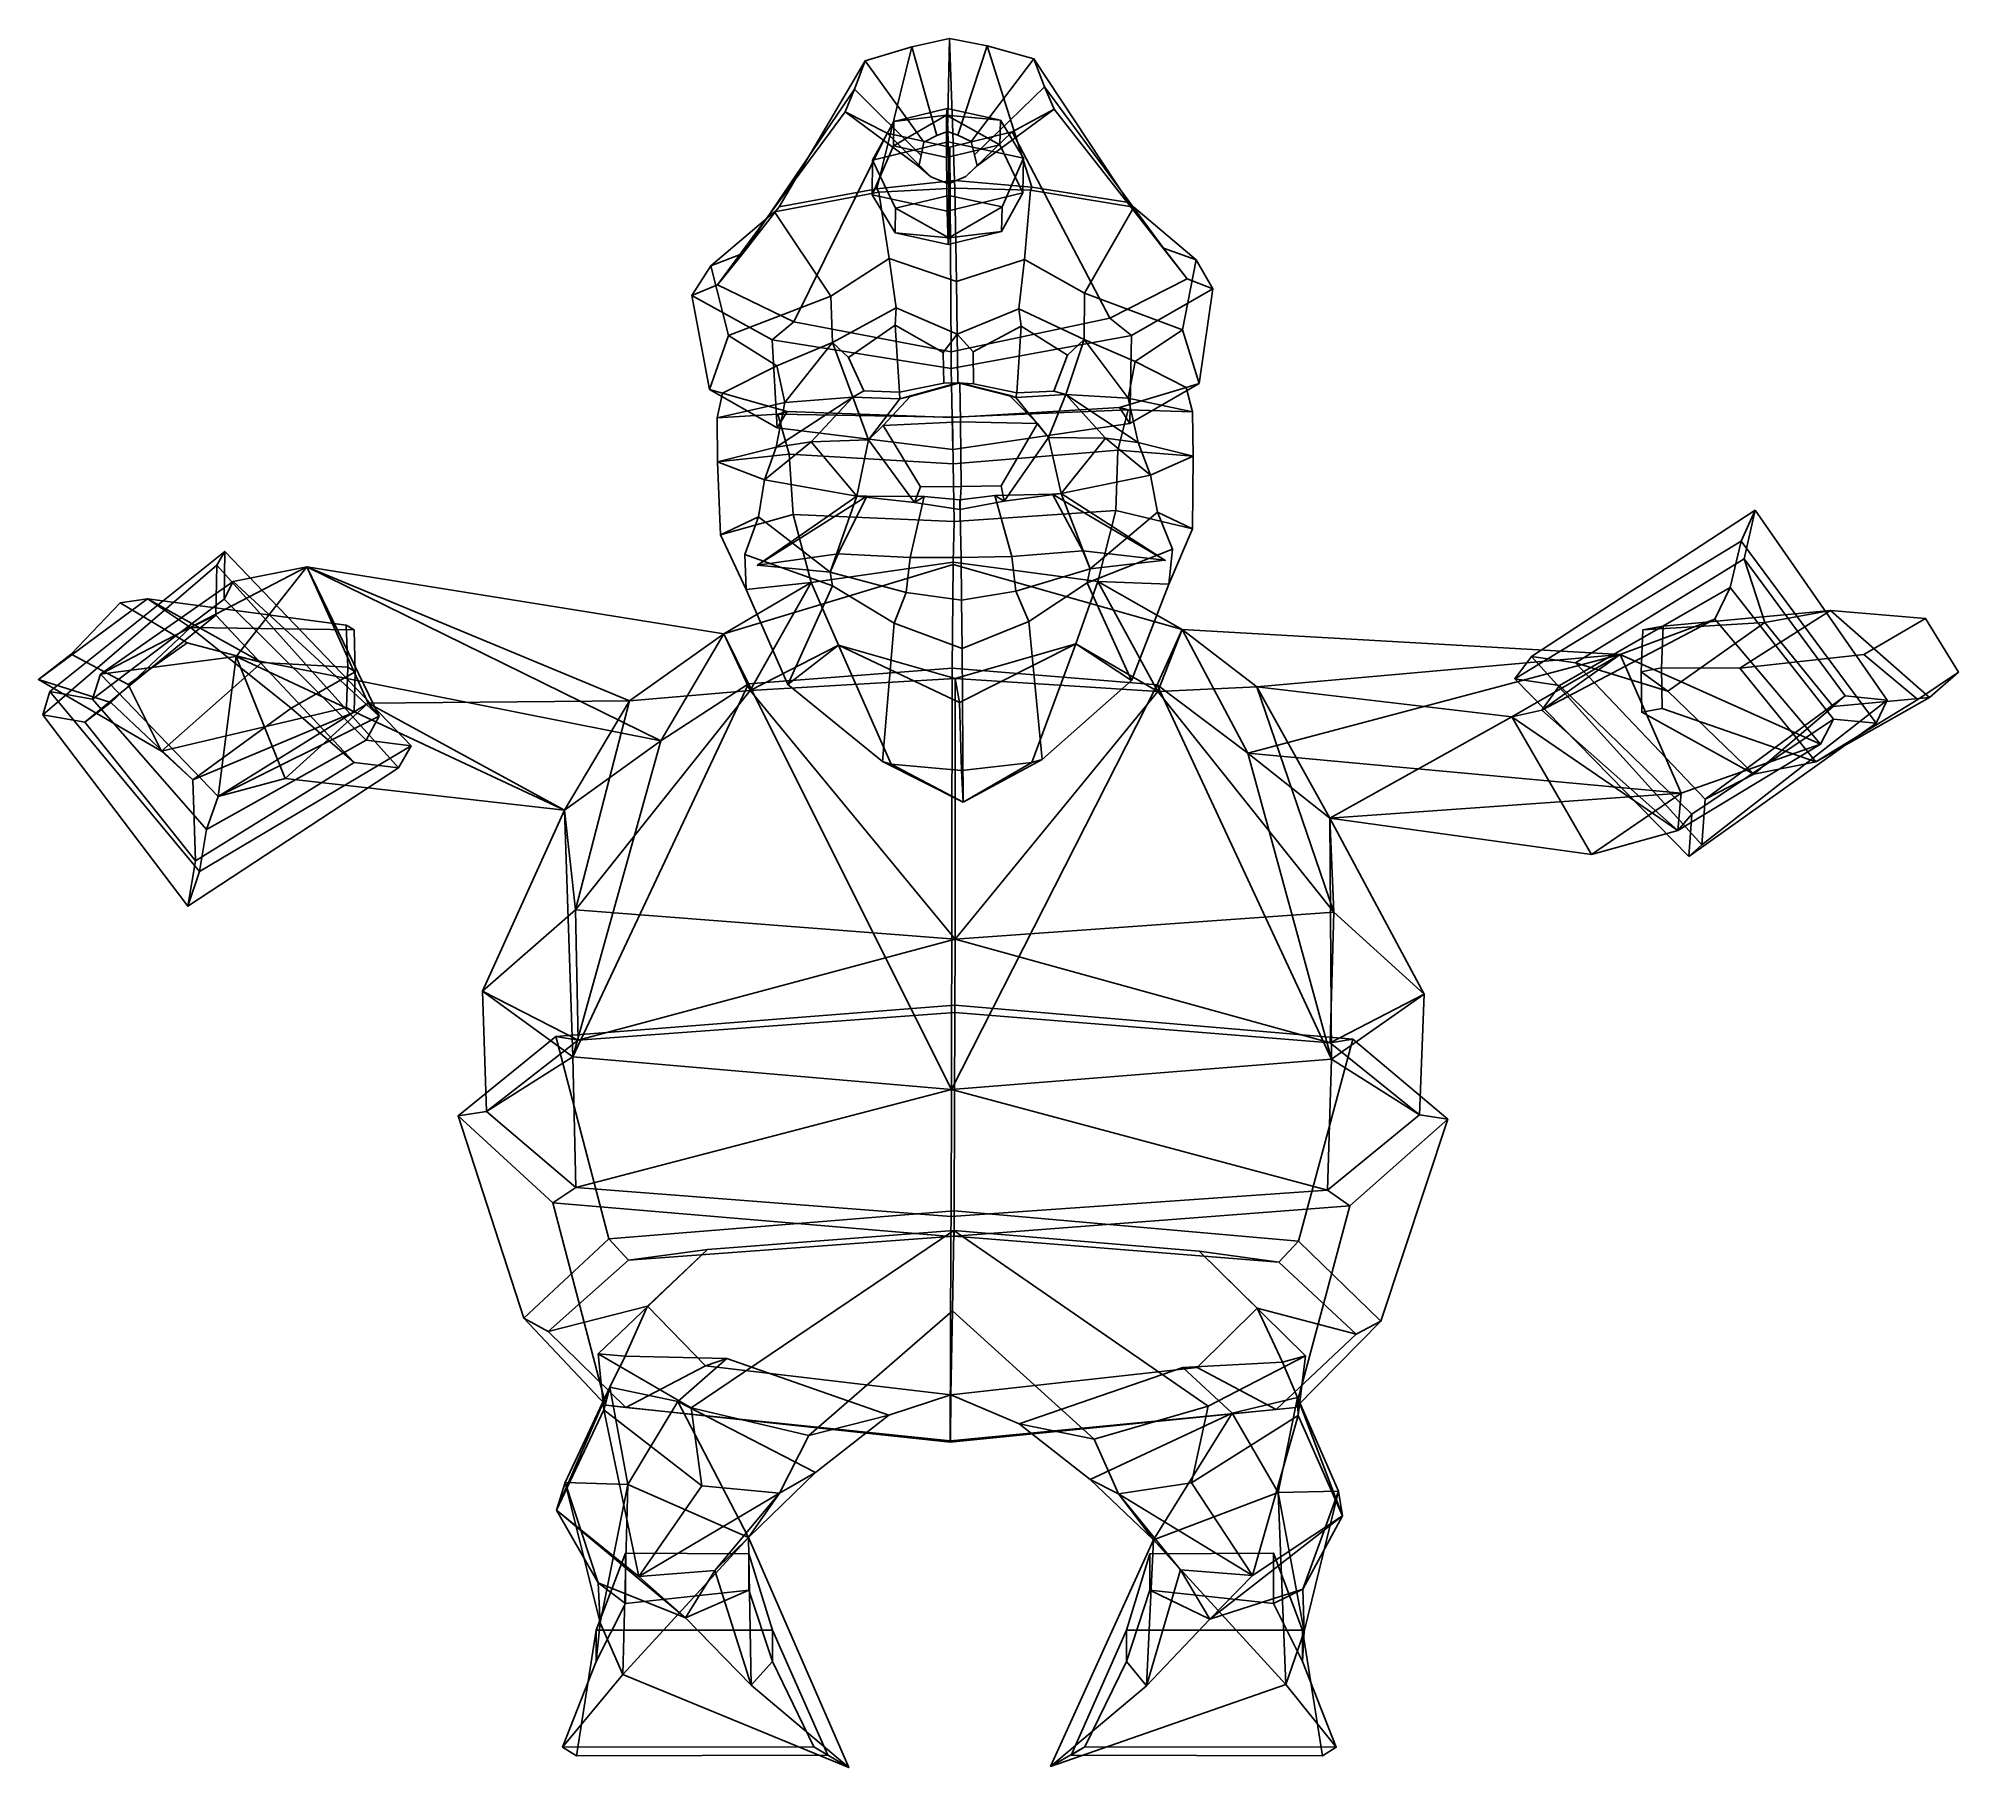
# Model space of a CAD drawing. Extents: x -246 to 268, y -156 to 306.
import ezdxf

# ---------------------------------------------------------------- set-up
doc = ezdxf.new("R2010")
doc.units = 0

msp = doc.modelspace()

# ---------------------------------------------------------------- linework, layer by layer
for p in [(-53.515141, 165.234558, 66.708496), (55.37534, 166.572052, 65.217155)]:
    msp.add_point(p)
for points in [[(-47.771877, 261.050842, 40.445866), (-21.625256, 265.830475, 52.772961), (-12.296284, 303.828156, -7.764425), (-24.779634, 300.049377, -10.118041)], [(-5.58973, 280.121094, -65.107628), (-9.053619, 278.34259, -64.028305), (-24.779634, 300.049377, -10.118041), (-12.296284, 303.828156, -7.764425)], [(-0.830352, 268.114899, 59.963154), (-2.221942, 306.066864, -6.428669), (-12.296284, 303.828156, -7.764425), (-21.625256, 265.830475, 52.772961)], [(-2.787263, 281.16806, -65.747963), (-5.58973, 280.121094, -65.107628), (-12.296284, 303.828156, -7.764425), (-2.221942, 306.066864, -6.428669)], [(-2.787263, 281.16806, -65.747963), (-2.221942, 306.066864, -6.428669), (7.860919, 304.069702, -8.037703), (0.054327, 280.186462, -65.183105)], [(-0.830352, 268.114899, 59.963154), (19.80969, 266.339417, 52.205471), (7.860919, 304.069702, -8.037703), (-2.221942, 306.066864, -6.428669)], [(0.054327, 280.186462, -65.183105), (7.860919, 304.069702, -8.037703), (20.358868, 300.590271, -10.729999), (3.585253, 278.488983, -64.197319)], [(45.718456, 262.199188, 39.165436), (20.358868, 300.590271, -10.729999), (7.860919, 304.069702, -8.037703), (19.80969, 266.339417, 52.205471)], [(-57.445374, 248.603455, 14.296982), (-47.771877, 261.050842, 40.445866), (-24.779634, 300.049377, -10.118041), (-27.569025, 292.541016, -15.276461)], [(-9.053619, 278.34259, -64.028305), (-9.769826, 274.753845, -61.891064), (-27.569025, 292.541016, -15.276461), (-24.779634, 300.049377, -10.118041)], [(3.585253, 278.488983, -64.197319), (20.358868, 300.590271, -10.729999), (23.178322, 293.149109, -15.964459), (4.439535, 274.918396, -62.081081)], [(54.975067, 249.984314, 12.75729), (23.178322, 293.149109, -15.964459), (20.358868, 300.590271, -10.729999), (45.718456, 262.199188, 39.165436)], [(4.439535, 274.918396, -62.081081), (23.178322, 293.149109, -15.964459), (25.757984, 287.150421, -20.190937), (5.214139, 272.039215, -60.375175)], [(61.3325, 241.766907, -9.883343), (25.757984, 287.150421, -20.190937), (23.178322, 293.149109, -15.964459), (54.975067, 249.984314, 12.75729)], [(-64.21666, 240.224823, -8.163841), (-57.445374, 248.603455, 14.296982), (-27.569025, 292.541016, -15.276461), (-30.124428, 286.480804, -19.433321)], [(-9.769826, 274.753845, -61.891064), (-10.43305, 271.858002, -60.165932), (-30.124428, 286.480804, -19.433321), (-27.569025, 292.541016, -15.276461)], [(-43.851994, 230.260559, -28.051373), (-64.21666, 240.224823, -8.163841), (-30.124428, 286.480804, -19.433321), (-18.891573, 280.721283, -23.682892)], [(-10.43305, 271.858002, -60.165932), (-7.236711, 269.071777, -58.530964), (-18.891573, 280.721283, -23.682892), (-30.124428, 286.480804, -19.433321)], [(-22.762032, 273.561218, -59.415497), (-17.10808, 283.869354, -69.348221), (-17.218775, 277.314575, -83.210213), (-22.918577, 264.291351, -79.019386)], [(-2.53386, 278.429504, -49.883064), (-2.804618, 287.311768, -62.607761), (-17.10808, 283.869354, -69.348221), (-22.762032, 273.561218, -59.415497)], [(-17.10808, 283.869354, -69.348221), (-3.008472, 285.56076, -79.36216), (-17.218775, 277.314575, -83.210213)], [(-3.008472, 285.56076, -79.36216), (-3.026007, 274.202209, -90.331802), (-17.218775, 277.314575, -83.210213)], [(-2.804618, 287.311768, -62.607761), (-3.008472, 285.56076, -79.36216), (-17.10808, 283.869354, -69.348221)], [(-3.008472, 285.56076, -79.36216), (11.27749, 277.644653, -83.591286), (-3.026007, 274.202209, -90.331802)], [(-2.804618, 287.311768, -62.607761), (11.388184, 284.199402, -69.729294), (-3.008472, 285.56076, -79.36216)], [(11.388184, 284.199402, -69.729294), (11.27749, 277.644653, -83.591286), (-3.008472, 285.56076, -79.36216)], [(-2.53386, 278.429504, -49.883064), (17.537762, 274.027985, -59.954411), (11.388184, 284.199402, -69.729294), (-2.804618, 287.311768, -62.607761)], [(5.214139, 272.039215, -60.375175), (25.757984, 287.150421, -20.190937), (14.548831, 281.122009, -24.136253), (2.126671, 269.180237, -58.656174)], [(17.537762, 274.027985, -59.954411), (17.381216, 264.758087, -79.558296), (11.27749, 277.644653, -83.591286), (11.388184, 284.199402, -69.729294)], [(40.681728, 231.298889, -29.209133), (14.548831, 281.122009, -24.136253), (25.757984, 287.150421, -20.190937), (61.3325, 241.766907, -9.883343)], [(-1.73008, 222.313599, -46.806488), (-43.851994, 230.260559, -28.051373), (-18.891573, 280.721283, -23.682892), (-2.163385, 276.950958, -26.67)], [(-17.218775, 277.314575, -83.210213), (-3.026007, 274.202209, -90.331802), (-2.846951, 259.889801, -89.090759), (-22.918577, 264.291351, -79.019386)], [(-2.53386, 278.429504, -49.883064), (-22.762032, 273.561218, -59.415497), (-16.658266, 260.674683, -55.382454), (-2.354803, 264.117096, -48.641994)], [(-7.236711, 269.071777, -58.530964), (-2.518347, 267.224426, -57.463829), (-2.163385, 276.950958, -26.67), (-18.891573, 280.721283, -23.682892)], [(11.27749, 277.644653, -83.591286), (17.381216, 264.758087, -79.558296), (-2.846951, 259.889801, -89.090759), (-3.026007, 274.202209, -90.331802)], [(-2.53386, 278.429504, -49.883064), (-2.354803, 264.117096, -48.641994), (11.837996, 261.00473, -55.763523), (17.537762, 274.027985, -59.954411)], [(2.126671, 269.180237, -58.656174), (14.548831, 281.122009, -24.136253), (-2.163385, 276.950958, -26.67), (-2.518347, 267.224426, -57.463829)], [(-1.73008, 222.313599, -46.806488), (-2.163385, 276.950958, -26.67), (14.548831, 281.122009, -24.136253), (40.681728, 231.298889, -29.209133)], [(-22.762032, 273.561218, -59.415497), (-22.918577, 264.291351, -79.019386), (-16.768959, 254.119934, -69.244446), (-16.658266, 260.674683, -55.382454)], [(17.537762, 274.027985, -59.954411), (11.837996, 261.00473, -55.763523), (11.727302, 254.449982, -69.625511), (17.381216, 264.758087, -79.558296)], [(-0.743269, 266.010864, 64.434586), (-0.830352, 268.114899, 59.963154), (-21.625256, 265.830475, 52.772961), (-21.132067, 264.990967, 58.309311)], [(-0.743269, 266.010864, 64.434586), (19.48905, 265.489899, 57.752972), (19.80969, 266.339417, 52.205471), (-0.830352, 268.114899, 59.963154)], [(-21.132067, 264.990967, 58.309311), (-21.625256, 265.830475, 52.772961), (-47.771877, 261.050842, 40.445866), (-48.983555, 259.749542, 45.810081)], [(-18.316099, 247.230042, 67.763115), (-21.132067, 264.990967, 58.309311), (-48.983555, 259.749542, 45.810081), (-33.964294, 237.161377, 58.690498)], [(-16.768959, 254.119934, -69.244446), (-22.918577, 264.291351, -79.019386), (-2.846951, 259.889801, -89.090759), (-2.576192, 251.007568, -76.366028)], [(-0.308137, 241.087524, 73.853638), (-0.743269, 266.010864, 64.434586), (-21.132067, 264.990967, 58.309311), (-18.316099, 247.230042, 67.763115)], [(-2.354803, 264.117096, -48.641994), (-16.658266, 260.674683, -55.382454), (-2.372347, 252.758545, -59.611572)], [(11.727302, 254.449982, -69.625511), (-2.576192, 251.007568, -76.366028), (-2.846951, 259.889801, -89.090759), (17.381216, 264.758087, -79.558296)], [(-2.354803, 264.117096, -48.641994), (-2.372347, 252.758545, -59.611572), (11.837996, 261.00473, -55.763523)], [(-0.308137, 241.087524, 73.853638), (17.804899, 246.980194, 67.537025), (19.48905, 265.489899, 57.752972), (-0.743269, 266.010864, 64.434586)], [(17.804899, 246.980194, 67.537025), (33.919453, 237.995178, 57.76078), (47.108158, 260.92984, 44.494026), (19.48905, 265.489899, 57.752972)], [(19.48905, 265.489899, 57.752972), (47.108158, 260.92984, 44.494026), (45.718456, 262.199188, 39.165436), (19.80969, 266.339417, 52.205471)], [(47.108158, 260.92984, 44.494026), (63.736584, 246.84137, 15.065183), (54.975067, 249.984314, 12.75729), (45.718456, 262.199188, 39.165436)], [(-48.983555, 259.749542, 45.810081), (-47.771877, 261.050842, 40.445866), (-57.445374, 248.603455, 14.296982), (-66.060585, 245.247101, 16.842865)], [(-33.964294, 237.161377, 58.690498), (-48.983555, 259.749542, 45.810081), (-66.060585, 245.247101, 16.842865), (-61.252354, 226.686279, 41.792938)], [(-16.658266, 260.674683, -55.382454), (-16.768959, 254.119934, -69.244446), (-2.372347, 252.758545, -59.611572)], [(11.837996, 261.00473, -55.763523), (-2.372347, 252.758545, -59.611572), (11.727302, 254.449982, -69.625511)], [(33.919453, 237.995178, 57.76078), (60.07061, 228.176453, 40.131317), (63.736584, 246.84137, 15.065183), (47.108158, 260.92984, 44.494026)], [(-2.372347, 252.758545, -59.611572), (-16.768959, 254.119934, -69.244446), (-2.576192, 251.007568, -76.366028)], [(-2.372347, 252.758545, -59.611572), (-2.576192, 251.007568, -76.366028), (11.727302, 254.449982, -69.625511)], [(-66.060585, 245.247101, 16.842865), (-57.445374, 248.603455, 14.296982), (-64.21666, 240.224823, -8.163841), (-71.05555, 237.378235, -8.84411)], [(-18.316099, 247.230042, 67.763115), (-33.964294, 237.161377, 58.690498), (-33.492077, 224.771423, 59.674446), (-16.468338, 234.056549, 70.906006)], [(-0.308137, 241.087524, 73.853638), (-18.316099, 247.230042, 67.763115), (-16.468338, 234.056549, 70.906006), (-0.136009, 227.030121, 73.814323)], [(-0.308137, 241.087524, 73.853638), (-0.136009, 227.030121, 73.814323), (16.366074, 233.734009, 70.5588), (17.804899, 246.980194, 67.537025)], [(17.804899, 246.980194, 67.537025), (16.366074, 233.734009, 70.5588), (33.778759, 225.597717, 58.753117), (33.919453, 237.995178, 57.76078)], [(63.736584, 246.84137, 15.065183), (68.218033, 239.088928, -10.751578), (61.3325, 241.766907, -9.883343), (54.975067, 249.984314, 12.75729)], [(60.07061, 228.176453, 40.131317), (64.537712, 213.826538, 3.700495), (68.218033, 239.088928, -10.751578), (63.736584, 246.84137, 15.065183)], [(-61.252354, 226.686279, 41.792938), (-66.060585, 245.247101, 16.842865), (-71.05555, 237.378235, -8.84411), (-66.361603, 212.218719, 5.493271)], [(68.218033, 239.088928, -10.751578), (46.495266, 226.638794, -31.691698), (40.681728, 231.298889, -29.209133), (61.3325, 241.766907, -9.883343)], [(-71.05555, 237.378235, -8.84411), (-64.21666, 240.224823, -8.163841), (-43.851994, 230.260559, -28.051373), (-49.615128, 225.458282, -30.375385)], [(-66.361603, 212.218719, 5.493271), (-71.05555, 237.378235, -8.84411), (-49.615128, 225.458282, -30.375385), (-48.244141, 201.986389, -19.788673)], [(-48.392742, 218.539307, 43.138367), (-33.492077, 224.771423, 59.674446), (-33.964294, 237.161377, 58.690498), (-61.252354, 226.686279, 41.792938)], [(47.456604, 219.716614, 41.82563), (60.07061, 228.176453, 40.131317), (33.919453, 237.995178, 57.76078), (33.778759, 225.597717, 58.753117)], [(64.537712, 213.826538, 3.700495), (45.991512, 203.14389, -21.079309), (46.495266, 226.638794, -31.691698), (68.218033, 239.088928, -10.751578)], [(-16.704294, 229.396423, 69.292252), (-16.468338, 234.056549, 70.906006), (-33.492077, 224.771423, 59.674446), (-29.22974, 220.786682, 59.85173)], [(-16.704294, 229.396423, 69.292252), (-3.862386, 222.085205, 71.44545), (-0.136009, 227.030121, 73.814323), (-16.468338, 234.056549, 70.906006)], [(46.495266, 226.638794, -31.691698), (-1.719991, 217.797913, -50.119694), (-1.73008, 222.313599, -46.806488), (40.681728, 231.298889, -29.209133)], [(16.927296, 229.160278, 68.674301), (16.366074, 233.734009, 70.5588), (-0.136009, 227.030121, 73.814323), (4.119762, 222.307251, 71.515305)], [(16.927296, 229.160278, 68.674301), (29.338186, 221.398102, 56.427826), (33.778759, 225.597717, 58.753117), (16.366074, 233.734009, 70.5588)], [(-61.252354, 226.686279, 41.792938), (-66.361603, 212.218719, 5.493271), (-62.888462, 211.242462, 5.435942), (-48.392742, 218.539307, 43.138367)], [(-49.615128, 225.458282, -30.375385), (-43.851994, 230.260559, -28.051373), (-1.73008, 222.313599, -46.806488), (-1.719991, 217.797913, -50.119694)], [(-15.549195, 211.534058, 68.838814), (-16.704294, 229.396423, 69.292252), (-29.22974, 220.786682, 59.85173), (-25.144253, 211.825134, 63.58522)], [(-3.862386, 222.085205, 71.44545), (-16.704294, 229.396423, 69.292252), (-15.549195, 211.534058, 68.838814), (-3.74004, 213.87262, 73.013168)], [(-3.74004, 213.87262, 73.013168), (0.058761, 213.971558, 76.324059), (-0.136009, 227.030121, 73.814323), (-3.862386, 222.085205, 71.44545)], [(45.991512, 203.14389, -21.079309), (-1.315294, 196.192078, -39.947628), (-1.719991, 217.797913, -50.119694), (46.495266, 226.638794, -31.691698)], [(4.249452, 213.759796, 73.318855), (4.119762, 222.307251, 71.515305), (-0.136009, 227.030121, 73.814323), (0.058761, 213.971558, 76.324059)], [(4.119762, 222.307251, 71.515305), (4.249452, 213.759796, 73.318855), (15.755263, 211.307434, 67.798592), (16.927296, 229.160278, 68.674301)], [(15.755263, 211.307434, 67.798592), (25.671316, 211.79071, 61.026516), (29.338186, 221.398102, 56.427826), (16.927296, 229.160278, 68.674301)], [(60.07061, 228.176453, 40.131317), (47.456604, 219.716614, 41.82563), (61.089329, 212.765259, 3.737961), (64.537712, 213.826538, 3.700495)], [(-48.244141, 201.986389, -19.788673), (-49.615128, 225.458282, -30.375385), (-1.719991, 217.797913, -50.119694), (-1.315294, 196.192078, -39.947628)], [(-46.191368, 208.768738, 44.253757), (-33.492077, 224.771423, 59.674446), (-48.392742, 218.539307, 43.138367)], [(-28.079273, 210.202637, 64.809433), (-33.492077, 224.771423, 59.674446), (-46.191368, 208.768738, 44.253757)], [(-25.144253, 211.825134, 63.58522), (-29.22974, 220.786682, 59.85173), (-33.492077, 224.771423, 59.674446), (-28.079273, 210.202637, 64.809433)], [(25.671316, 211.79071, 61.026516), (28.868002, 210.9021, 64.029488), (33.778759, 225.597717, 58.753117), (29.338186, 221.398102, 56.427826)], [(28.868002, 210.9021, 64.029488), (45.527199, 209.895325, 42.997593), (33.778759, 225.597717, 58.753117)], [(45.527199, 209.895325, 42.997593), (47.456604, 219.716614, 41.82563), (33.778759, 225.597717, 58.753117)], [(-48.392742, 218.539307, 43.138367), (-62.888462, 211.242462, 5.435942), (-64.364792, 204.672546, 6.790975), (-46.191368, 208.768738, 44.253757)], [(47.456604, 219.716614, 41.82563), (45.527199, 209.895325, 42.997593), (62.763096, 206.234009, 5.049851), (61.089329, 212.765259, 3.737961)], [(-66.361603, 212.218719, 5.493271), (-48.244141, 201.986389, -19.788673), (-45.61689, 206.344727, -21.811159), (-62.888462, 211.242462, 5.435942)], [(-64.364792, 204.672546, 6.790975), (-62.888462, 211.242462, 5.435942), (-45.61689, 206.344727, -21.811159), (-48.07093, 205.639893, -24.799608)], [(-15.549195, 211.534058, 68.838814), (-25.144253, 211.825134, 63.58522), (-28.079273, 210.202637, 64.809433), (-15.459045, 209.737244, 71.294357)], [(0.735262, 203.581116, 96.641777), (0.536535, 213.962372, 91.442055), (-12.683713, 210.374207, 88.212425), (-19.972055, 202.603699, 90.20845)], [(-15.549195, 211.534058, 68.838814), (-15.459045, 209.737244, 71.294357), (0.058761, 213.971558, 76.324059), (-3.74004, 213.87262, 73.013168)], [(0.536535, 213.962372, 91.442055), (0.058761, 213.971558, 76.324059), (-15.459045, 209.737244, 71.294357), (-12.683713, 210.374207, 88.212425)], [(0.536535, 213.962372, 91.442055), (13.747517, 210.698853, 87.850433), (15.532326, 210.11792, 70.869904), (0.058761, 213.971558, 76.324059)], [(15.755263, 211.307434, 67.798592), (4.249452, 213.759796, 73.318855), (0.058761, 213.971558, 76.324059), (15.532326, 210.11792, 70.869904)], [(0.735262, 203.581116, 96.641777), (21.276407, 203.110352, 89.643517), (13.747517, 210.698853, 87.850433), (0.536535, 213.962372, 91.442055)], [(21.276407, 203.110352, 89.643517), (24.217543, 199.382385, 71.57196), (15.532326, 210.11792, 70.869904), (13.747517, 210.698853, 87.850433)], [(15.755263, 211.307434, 67.798592), (15.532326, 210.11792, 70.869904), (28.868002, 210.9021, 64.029488), (25.671316, 211.79071, 61.026516)], [(24.217543, 199.382385, 71.57196), (28.868002, 210.9021, 64.029488), (15.532326, 210.11792, 70.869904)], [(39.498112, 199.168182, 68.207413), (28.868002, 210.9021, 64.029488), (24.217543, 199.382385, 71.57196)], [(39.498112, 199.168182, 68.207413), (48.241375, 198.009094, 43.791641), (28.868002, 210.9021, 64.029488)], [(48.241375, 198.009094, 43.791641), (45.527199, 209.895325, 42.997593), (28.868002, 210.9021, 64.029488)], [(64.537712, 213.826538, 3.700495), (61.089329, 212.765259, 3.737961), (43.203629, 207.435669, -23.027632), (45.991512, 203.14389, -21.079309)], [(62.763096, 206.234009, 5.049851), (45.591473, 206.790344, -26.082394), (43.203629, 207.435669, -23.027632), (61.089329, 212.765259, 3.737961)], [(-46.191368, 208.768738, 44.253757), (-64.364792, 204.672546, 6.790975), (-64.197884, 192.870422, 10.058859), (-48.590061, 196.819702, 45.117832)], [(-64.197884, 192.870422, 10.058859), (-64.364792, 204.672546, 6.790975), (-48.07093, 205.639893, -24.799608), (-45.074245, 194.916321, -25.505991)], [(-48.590061, 196.819702, 45.117832), (-28.079273, 210.202637, 64.809433), (-46.191368, 208.768738, 44.253757)], [(-39.21262, 198.201385, 69.285416), (-28.079273, 210.202637, 64.809433), (-48.590061, 196.819702, 45.117832)], [(-48.244141, 201.986389, -19.788673), (-1.315294, 196.192078, -39.947628), (-1.422836, 204.700531, -40.169132), (-45.61689, 206.344727, -21.811159)], [(-48.07093, 205.639893, -24.799608), (-45.61689, 206.344727, -21.811159), (-1.422836, 204.700531, -40.169132), (-1.438244, 204.840881, -41.168293)], [(-45.074245, 194.916321, -25.505991), (-48.07093, 205.639893, -24.799608), (-1.438244, 204.840881, -41.168293), (-1.24973, 192.356689, -38.600224)], [(-39.21262, 198.201385, 69.285416), (-23.855522, 198.791931, 72.230362), (-28.079273, 210.202637, 64.809433)], [(-23.855522, 198.791931, 72.230362), (-15.459045, 209.737244, 71.294357), (-28.079273, 210.202637, 64.809433)], [(-19.972055, 202.603699, 90.20845), (-12.683713, 210.374207, 88.212425), (-15.459045, 209.737244, 71.294357), (-23.855522, 198.791931, 72.230362)], [(45.591473, 206.790344, -26.082394), (-1.438244, 204.840881, -41.168293), (-1.422836, 204.700531, -40.169132), (43.203629, 207.435669, -23.027632)], [(42.840828, 195.996155, -26.710062), (-1.24973, 192.356689, -38.600224), (-1.438244, 204.840881, -41.168293), (45.591473, 206.790344, -26.082394)], [(45.991512, 203.14389, -21.079309), (43.203629, 207.435669, -23.027632), (-1.422836, 204.700531, -40.169132), (-1.315294, 196.192078, -39.947628)], [(62.97562, 194.432495, 8.317111), (42.840828, 195.996155, -26.710062), (45.591473, 206.790344, -26.082394), (62.763096, 206.234009, 5.049851)], [(45.527199, 209.895325, 42.997593), (48.241375, 198.009094, 43.791641), (62.97562, 194.432495, 8.317111), (62.763096, 206.234009, 5.049851)], [(-9.952714, 186.176392, 86.364494), (-19.972055, 202.603699, 90.20845), (-23.855522, 198.791931, 72.230362), (-11.600519, 182.026184, 73.206276)], [(0.880179, 186.287903, 91.713753), (0.735262, 203.581116, 96.641777), (-19.972055, 202.603699, 90.20845), (-9.952714, 186.176392, 86.364494)], [(0.880179, 186.287903, 91.713753), (11.562005, 186.440643, 86.069832), (21.276407, 203.110352, 89.643517), (0.735262, 203.581116, 96.641777)], [(11.562005, 186.440643, 86.069832), (12.40928, 182.321106, 72.877441), (24.217543, 199.382385, 71.57196), (21.276407, 203.110352, 89.643517)], [(-48.590061, 196.819702, 45.117832), (-64.197884, 192.870422, 10.058859), (-51.691341, 188.077148, 45.298252)], [(-51.691341, 188.077148, 45.298252), (-39.21262, 198.201385, 69.285416), (-48.590061, 196.819702, 45.117832)], [(-27.024542, 183.707855, 67.058937), (-39.21262, 198.201385, 69.285416), (-51.691341, 188.077148, 45.298252)], [(-27.024542, 183.707855, 67.058937), (-23.855522, 198.791931, 72.230362), (-39.21262, 198.201385, 69.285416)], [(-11.600519, 182.026184, 73.206276), (-23.855522, 198.791931, 72.230362), (-27.024542, 183.707855, 67.058937)], [(42.268738, 179.891052, -22.306273), (-0.979424, 176.963898, -32.668697), (-1.24973, 192.356689, -38.600224), (42.840828, 195.996155, -26.710062)], [(12.40928, 182.321106, 72.877441), (27.613241, 184.378967, 66.310631), (24.217543, 199.382385, 71.57196)], [(27.613241, 184.378967, 66.310631), (39.498112, 199.168182, 68.207413), (24.217543, 199.382385, 71.57196)], [(27.613241, 184.378967, 66.310631), (51.560192, 189.345398, 43.884136), (39.498112, 199.168182, 68.207413)], [(51.560192, 189.345398, 43.884136), (48.241375, 198.009094, 43.791641), (39.498112, 199.168182, 68.207413)], [(62.799644, 174.956482, 11.369035), (42.268738, 179.891052, -22.306273), (42.840828, 195.996155, -26.710062), (62.97562, 194.432495, 8.317111)], [(48.241375, 198.009094, 43.791641), (51.560192, 189.345398, 43.884136), (62.97562, 194.432495, 8.317111)], [(-63.460171, 173.40564, 13.09827), (-64.197884, 192.870422, 10.058859), (-45.074245, 194.916321, -25.505991), (-43.986454, 178.831573, -21.124933)], [(-53.236839, 178.138916, 46.331135), (-51.691341, 188.077148, 45.298252), (-64.197884, 192.870422, 10.058859), (-63.460171, 173.40564, 13.09827)], [(-43.986454, 178.831573, -21.124933), (-45.074245, 194.916321, -25.505991), (-1.24973, 192.356689, -38.600224), (-0.979424, 176.963898, -32.668697)], [(53.376987, 179.448425, 44.870968), (62.799644, 174.956482, 11.369035), (62.97562, 194.432495, 8.317111), (51.560192, 189.345398, 43.884136)], [(-53.236839, 178.138916, 46.331135), (-34.104527, 163.419067, 75.463966), (-27.024542, 183.707855, 67.058937), (-51.691341, 188.077148, 45.298252)], [(0.880179, 186.287903, 91.713753), (-9.952714, 186.176392, 86.364494), (-11.600519, 182.026184, 73.206276), (0.516664, 180.153564, 79.428574)], [(0.880179, 186.287903, 91.713753), (0.516664, 180.153564, 79.428574), (12.40928, 182.321106, 72.877441), (11.562005, 186.440643, 86.069832)], [(53.376987, 179.448425, 44.870968), (51.560192, 189.345398, 43.884136), (27.613241, 184.378967, 66.310631), (35.416824, 164.27298, 74.51181)], [(-24.344744, 183.660645, 81.740669), (-27.024542, 183.707855, 67.058937), (-53.515141, 165.234558, 66.708496)], [(-53.515141, 165.234558, 66.708496), (-27.024542, 183.707855, 67.058937), (-34.104527, 163.419067, 75.463966)], [(-31.933495, 168.278076, 85.63028), (-24.344744, 183.660645, 81.740669), (-53.515141, 165.234558, 66.708496)], [(-8.952472, 183.62146, 81.671883), (-24.344744, 183.660645, 81.740669), (-31.933495, 168.278076, 85.63028), (-12.723241, 167.272095, 94.57843)], [(-24.344744, 183.660645, 81.740669), (-8.952472, 183.62146, 81.671883), (-11.600519, 182.026184, 73.206276), (-27.024542, 183.707855, 67.058937)], [(-12.723241, 167.272095, 94.57843), (0.889298, 167.313477, 95.120903), (0.55519, 182.690735, 84.516937), (-8.952472, 183.62146, 81.671883)], [(0.55519, 182.690735, 84.516937), (0.516664, 180.153564, 79.428574), (-11.600519, 182.026184, 73.206276), (-8.952472, 183.62146, 81.671883)], [(37.410297, 160.877014, 8.251251), (-1.251764, 166.023621, -10.227223), (-0.979424, 176.963898, -32.668697), (42.268738, 179.891052, -22.306273)], [(0.55519, 182.690735, 84.516937), (9.955658, 183.853699, 81.412918), (12.40928, 182.321106, 72.877441), (0.516664, 180.153564, 79.428574)], [(14.478786, 167.606201, 94.205879), (9.955658, 183.853699, 81.412918), (0.55519, 182.690735, 84.516937), (0.889298, 167.313477, 95.120903)], [(25.338436, 184.270905, 81.060219), (27.613241, 184.378967, 66.310631), (12.40928, 182.321106, 72.877441), (9.955658, 183.853699, 81.412918)], [(9.955658, 183.853699, 81.412918), (14.478786, 167.606201, 94.205879), (33.406315, 169.080658, 84.735397), (25.338436, 184.270905, 81.060219)], [(25.338436, 184.270905, 81.060219), (55.37534, 166.572052, 65.217155), (27.613241, 184.378967, 66.310631)], [(33.406315, 169.080658, 84.735397), (55.37534, 166.572052, 65.217155), (25.338436, 184.270905, 81.060219)], [(55.37534, 166.572052, 65.217155), (35.416824, 164.27298, 74.51181), (27.613241, 184.378967, 66.310631)], [(56.43084, 160.134552, 16.99888), (37.410297, 160.877014, 8.251251), (42.268738, 179.891052, -22.306273), (62.799644, 174.956482, 11.369035)], [(148.894745, 134.912842, 89.482346), (153.398788, 140.885071, 121.751648), (213.174103, 179.919525, 106.627563), (209.411362, 171.690369, 75.521507)], [(153.398788, 140.885071, 121.751648), (165.166962, 139.149902, 120.751259), (210.246796, 166.93222, 109.46521), (213.174103, 179.919525, 106.627563)], [(248.501953, 129.196075, 113.217079), (245.551758, 123.032867, 80.808334), (209.411362, 171.690369, 75.521507), (213.174103, 179.919525, 106.627563)], [(248.501953, 129.196075, 113.217079), (213.174103, 179.919525, 106.627563), (210.246796, 166.93222, 109.46521), (237.214813, 130.294617, 114.285675)], [(-56.577534, 158.74646, 18.546627), (-63.460171, 173.40564, 13.09827), (-43.986454, 178.831573, -21.124933), (-39.210922, 160.609741, 8.748672)], [(-56.577534, 158.74646, 18.546627), (-56.955681, 168.13446, 50.540688), (-53.236839, 178.138916, 46.331135), (-63.460171, 173.40564, 13.09827)], [(-53.236839, 178.138916, 46.331135), (-56.955681, 168.13446, 50.540688), (-33.469173, 159.718872, 66.294083), (-34.104527, 163.419067, 75.463966)], [(-39.210922, 160.609741, 8.748672), (-43.986454, 178.831573, -21.124933), (-0.979424, 176.963898, -32.668697), (-1.251764, 166.023621, -10.227223)], [(53.376987, 179.448425, 44.870968), (35.416824, 164.27298, 74.51181), (34.621677, 160.555237, 65.361519), (57.454266, 169.539734, 48.973747)], [(56.43084, 160.134552, 16.99888), (62.799644, 174.956482, 11.369035), (53.376987, 179.448425, 44.870968), (57.454266, 169.539734, 48.973747)], [(34.621677, 160.555237, 65.361519), (46.452614, 134.447601, 36.066353), (56.43084, 160.134552, 16.99888), (57.454266, 169.539734, 48.973747)], [(148.894745, 134.912842, 89.482346), (209.411362, 171.690369, 75.521507), (206.537277, 159.304565, 78.237061), (160.865448, 133.108276, 88.472389)], [(245.551758, 123.032867, 80.808334), (234.090454, 124.108307, 81.901169), (206.537277, 159.304565, 78.237061), (209.411362, 171.690369, 75.521507)], [(-244.57988, 125.271576, 90.345863), (-198.093445, 165.289307, 100.442497), (-195.965897, 168.934814, 68.323235), (-242.730835, 131.449341, 57.858463)], [(-244.57988, 125.271576, 90.345863), (-233.372192, 123.303589, 90.858971), (-198.385406, 151.904572, 97.981766), (-198.093445, 165.289307, 100.442497)], [(-242.730835, 131.449341, 57.858463), (-195.965897, 168.934814, 68.323235), (-196.164505, 156.147888, 65.97863), (-231.359879, 129.41214, 58.371674)], [(-229.165298, 136.073975, 22.941545), (-193.68309, 160.888977, 30.220959), (-174.052429, 164.82132, -19.309584)], [(-229.165298, 136.073975, 22.941545), (-174.052429, 164.82132, -19.309584), (-192.885468, 140.874176, -50.252762)], [(-149.559891, 111.049622, 95.144592), (-198.093445, 165.289307, 100.442497), (-198.385406, 151.904572, 97.981766), (-161.38736, 112.529358, 94.49437)], [(-146.158371, 116.995026, 62.735596), (-195.965897, 168.934814, 68.323235), (-198.093445, 165.289307, 100.442497), (-149.559891, 111.049622, 95.144592)], [(-146.158371, 116.995026, 62.735596), (-158.198929, 118.461884, 62.066467), (-196.164505, 156.147888, 65.97863), (-195.965897, 168.934814, 68.323235)], [(-154.721664, 124.931732, 26.70112), (-174.052429, 164.82132, -19.309584), (-193.68309, 160.888977, 30.220959)], [(-79.40506, 118.286102, -42.280186), (-192.885468, 140.874176, -50.252762), (-174.052429, 164.82132, -19.309584)], [(-87.783371, 128.966858, 29.779482), (-62.578411, 146.859253, -10.814839), (-174.052429, 164.82132, -19.309584)], [(-87.783371, 128.966858, 29.779482), (-174.052429, 164.82132, -19.309584), (-157.665726, 128.344971, 15.048255)], [(-79.40506, 118.286102, -42.280186), (-174.052429, 164.82132, -19.309584), (-62.578411, 146.859253, -10.814839)], [(-154.721664, 124.931732, 26.70112), (-157.665726, 128.344971, 15.048255), (-174.052429, 164.82132, -19.309584)], [(-1.27006, 165.430481, -13.716647), (-62.578411, 146.859253, -10.814839), (-39.210922, 160.609741, 8.748672), (-1.251764, 166.023621, -10.227223)], [(-1.27006, 165.430481, -13.716647), (-1.473871, 137.710938, -60.431061), (-55.980759, 133.570404, -54.625038), (-62.578411, 146.859253, -10.814839)], [(-33.469173, 159.718872, 66.294083), (-56.955681, 168.13446, 50.540688), (-56.577534, 158.74646, 18.546627), (-45.45314, 133.318726, 37.325077)], [(-34.104527, 163.419067, 75.463966), (-31.933495, 168.278076, 85.63028), (-53.515141, 165.234558, 66.708496)], [(-12.723241, 167.272095, 94.57843), (-31.933495, 168.278076, 85.63028), (-34.104527, 163.419067, 75.463966), (-13.789521, 157.949707, 84.95723)], [(0.889298, 167.313477, 95.120903), (-12.723241, 167.272095, 94.57843), (-13.789521, 157.949707, 84.95723), (0.9687, 155.907623, 90.689224)], [(-1.27006, 165.430481, -13.716647), (59.95433, 148.093018, -12.89994), (53.331169, 133.301697, -54.914394), (-1.473871, 137.710938, -60.431061)], [(-1.251764, 166.023621, -10.227223), (37.410297, 160.877014, 8.251251), (59.95433, 148.093018, -12.89994), (-1.27006, 165.430481, -13.716647)], [(0.889298, 167.313477, 95.120903), (0.9687, 155.907623, 90.689224), (15.509829, 158.30957, 84.555946), (14.478786, 167.606201, 94.205879)], [(14.478786, 167.606201, 94.205879), (15.509829, 158.30957, 84.555946), (35.416824, 164.27298, 74.51181), (33.406315, 169.080658, 84.735397)], [(35.416824, 164.27298, 74.51181), (55.37534, 166.572052, 65.217155), (33.406315, 169.080658, 84.735397)], [(189.870117, 131.575867, 115.354988), (215.812973, 149.946167, 100.138374), (210.246796, 166.93222, 109.46521), (165.166962, 139.149902, 120.751259)], [(234.088654, 127.456055, 95.059471), (237.214813, 130.294617, 114.285675), (210.246796, 166.93222, 109.46521), (215.812973, 149.946167, 100.138374)], [(-231.359879, 129.41214, 58.371674), (-196.164505, 156.147888, 65.97863), (-193.68309, 160.888977, 30.220959), (-229.165298, 136.073975, 22.941545)], [(-193.68309, 160.888977, 30.220959), (-196.164505, 156.147888, 65.97863), (-158.198929, 118.461884, 62.066467), (-154.721664, 124.931732, 26.70112)], [(-62.578411, 146.859253, -10.814839), (-55.493877, 131.731232, 40.378292), (-39.210922, 160.609741, 8.748672)], [(-45.45314, 133.318726, 37.325077), (-56.577534, 158.74646, 18.546627), (-39.210922, 160.609741, 8.748672), (-31.909258, 143.892273, 31.657185)], [(-55.493877, 131.731232, 40.378292), (-31.909258, 143.892273, 31.657185), (-39.210922, 160.609741, 8.748672)], [(-20.079317, 112.743164, 72.078232), (-16.982565, 149.769348, 87.829117), (-33.469173, 159.718872, 66.294083), (-45.45314, 133.318726, 37.325077)], [(-16.982565, 149.769348, 87.829117), (-13.789521, 157.949707, 84.95723), (-34.104527, 163.419067, 75.463966), (-33.469173, 159.718872, 66.294083)], [(18.98024, 150.21109, 87.336578), (34.621677, 160.555237, 65.361519), (35.416824, 164.27298, 74.51181), (15.509829, 158.30957, 84.555946)], [(22.552872, 113.266815, 71.494347), (46.452614, 134.447601, 36.066353), (34.621677, 160.555237, 65.361519), (18.98024, 150.21109, 87.336578)], [(46.452614, 134.447601, 36.066353), (31.573606, 144.196747, 31.090542), (37.410297, 160.877014, 8.251251), (56.43084, 160.134552, 16.99888)], [(53.51025, 131.440948, 40.065685), (37.410297, 160.877014, 8.251251), (31.573606, 144.196747, 31.090542)], [(59.95433, 148.093018, -12.89994), (37.410297, 160.877014, 8.251251), (53.51025, 131.440948, 40.065685)], [(202.392609, 150.781982, 43.34531), (156.174286, 126.519318, 53.269608), (160.865448, 133.108276, 88.472389), (206.537277, 159.304565, 78.237061)], [(234.090454, 124.108307, 81.901169), (230.683075, 117.361572, 46.583179), (202.392609, 150.781982, 43.34531), (206.537277, 159.304565, 78.237061)], [(-245.795593, 134.663269, 114.58075), (-216.612122, 156.259644, 115.757835), (-205.166367, 148.624268, 84.137459), (-226.40654, 128.539734, 82.866997)], [(-236.992859, 141.461426, 173.571075), (-223.966431, 155.172943, 184.427505), (-216.612122, 156.259644, 115.757835), (-245.795593, 134.663269, 114.58075)], [(-221.76062, 133.311554, 189.346329), (-205.998535, 144.523499, 189.530045), (-223.966431, 155.172943, 184.427505), (-236.992859, 141.461426, 173.571075)], [(-205.998535, 144.523499, 189.530045), (-186.049866, 139.272278, 138.781204), (-216.612122, 156.259644, 115.757835), (-223.966431, 155.172943, 184.427505)], [(-163.499344, 149.206848, 141.052475), (-161.408478, 147.96698, 128.342117), (-205.166367, 148.624268, 84.137459), (-216.612122, 156.259644, 115.757835)], [(-163.088486, 138.025269, 143.075592), (-163.499344, 149.206848, 141.052475), (-216.612122, 156.259644, 115.757835), (-186.049866, 139.272278, 138.781204)], [(1.184809, 142.957642, 94.854416), (0.9687, 155.907623, 90.689224), (-13.789521, 157.949707, 84.95723), (-16.982565, 149.769348, 87.829117)], [(1.184809, 142.957642, 94.854416), (18.98024, 150.21109, 87.336578), (15.509829, 158.30957, 84.555946), (0.9687, 155.907623, 90.689224)], [(-226.40654, 128.539734, 82.866997), (-205.166367, 148.624268, 84.137459), (-198.385406, 151.904572, 97.981766), (-233.372192, 123.303589, 90.858971)], [(-178.192795, 127.051605, 88.776627), (-161.38736, 112.529358, 94.49437), (-198.385406, 151.904572, 97.981766), (-205.166367, 148.624268, 84.137459)], [(-163.088486, 138.025269, 143.075592), (-161.117462, 136.78009, 130.327469), (-161.408478, 147.96698, 128.342117), (-163.499344, 149.206848, 141.052475)], [(1.432297, 101.91037, 76.112076), (1.184809, 142.957642, 94.854416), (-16.982565, 149.769348, 87.829117), (-20.079317, 112.743164, 72.078232)], [(1.432297, 101.91037, 76.112076), (22.552872, 113.266815, 71.494347), (18.98024, 150.21109, 87.336578), (1.184809, 142.957642, 94.854416)], [(156.174286, 126.519318, 53.269608), (202.392609, 150.781982, 43.34531), (177.124634, 141.409546, -2.05074)], [(230.683075, 117.361572, 46.583179), (177.124634, 141.409546, -2.05074), (202.392609, 150.781982, 43.34531)], [(182.74231, 136.769226, 157.412445), (183.140289, 147.935669, 155.332794), (215.812973, 149.946167, 100.138374), (189.870117, 131.575867, 115.354988)], [(188.132202, 137.795959, 169.153183), (188.634995, 148.950439, 167.005005), (183.140289, 147.935669, 155.332794), (182.74231, 136.769226, 157.412445)], [(188.634995, 148.950439, 167.005005), (233.324875, 153.101013, 128.325363), (215.812973, 149.946167, 100.138374), (183.140289, 147.935669, 155.332794)], [(188.132202, 137.795959, 169.153183), (209.130112, 137.738525, 158.842651), (233.324875, 153.101013, 128.325363), (188.634995, 148.950439, 167.005005)], [(242.240585, 141.415283, 202.329941), (258.767395, 151.041138, 192.506546), (233.324875, 153.101013, 128.325363), (209.130112, 137.738525, 158.842651)], [(259.812714, 129.852661, 119.529266), (234.088654, 127.456055, 95.059471), (215.812973, 149.946167, 100.138374), (233.324875, 153.101013, 128.325363)], [(267.580261, 136.681519, 178.661301), (259.812714, 129.852661, 119.529266), (233.324875, 153.101013, 128.325363), (258.767395, 151.041138, 192.506546)], [(256.694427, 129.306702, 198.010986), (267.580261, 136.681519, 178.661301), (258.767395, 151.041138, 192.506546), (242.240585, 141.415283, 202.329941)], [(-221.76062, 133.311554, 189.346329), (-212.893677, 115.571289, 123.274902), (-186.049866, 139.272278, 138.781204), (-205.998535, 144.523499, 189.530045)], [(-161.117462, 136.78009, 130.327469), (-178.192795, 127.051605, 88.776627), (-205.166367, 148.624268, 84.137459), (-161.408478, 147.96698, 128.342117)], [(-87.783371, 128.966858, 29.779482), (-55.493877, 131.731232, 40.378292), (-62.578411, 146.859253, -10.814839)], [(-79.40506, 118.286102, -42.280186), (-62.578411, 146.859253, -10.814839), (-55.980759, 133.570404, -54.625038)], [(-0.719957, 135.001526, 43.194824), (-31.909258, 143.892273, 31.657185), (-55.493877, 131.731232, 40.378292)], [(-20.079317, 112.743164, 72.078232), (-45.45314, 133.318726, 37.325077), (-31.909258, 143.892273, 31.657185), (-17.765615, 112.02475, 55.39344)], [(-17.765615, 112.02475, 55.39344), (-31.909258, 143.892273, 31.657185), (0.426013, 128.548706, 26.528603), (0.981053, 110.39801, 50.776516)], [(0.426013, 128.548706, 26.528603), (-31.909258, 143.892273, 31.657185), (-0.719957, 135.001526, 43.194824)], [(0.426013, 128.548706, 26.528603), (-0.719957, 135.001526, 43.194824), (31.573606, 144.196747, 31.090542)], [(-0.719957, 135.001526, 43.194824), (53.51025, 131.440948, 40.065685), (31.573606, 144.196747, 31.090542)], [(19.801508, 112.486176, 54.878925), (0.981053, 110.39801, 50.776516), (0.426013, 128.548706, 26.528603), (31.573606, 144.196747, 31.090542)], [(22.552872, 113.266815, 71.494347), (19.801508, 112.486176, 54.878925), (31.573606, 144.196747, 31.090542), (46.452614, 134.447601, 36.066353)], [(77.548683, 114.980743, -40.449852), (53.331169, 133.301697, -54.914394), (59.95433, 148.093018, -12.89994)], [(79.974503, 132.775574, 33.678898), (59.95433, 148.093018, -12.89994), (53.51025, 131.440948, 40.065685)], [(79.974503, 132.775574, 33.678898), (177.124634, 141.409546, -2.05074), (59.95433, 148.093018, -12.89994)], [(77.548683, 114.980743, -40.449852), (59.95433, 148.093018, -12.89994), (177.124634, 141.409546, -2.05074)], [(-221.76062, 133.311554, 189.346329), (-236.992859, 141.461426, 173.571075), (-245.795593, 134.663269, 114.58075), (-212.893677, 115.571289, 123.274902)], [(-197.7173, 103.457245, 19.445906), (-229.165298, 136.073975, 22.941545), (-192.885468, 140.874176, -50.252762)], [(-163.453888, 127.211304, 144.963821), (-163.088486, 138.025269, 143.075592), (-186.049866, 139.272278, 138.781204), (-212.893677, 115.571289, 123.274902)], [(-197.7173, 103.457245, 19.445906), (-192.885468, 140.874176, -50.252762), (-179.853745, 108.194855, -22.453081)], [(-105.16539, 99.772507, -10.817701), (-192.885468, 140.874176, -50.252762), (-79.40506, 118.286102, -42.280186)], [(-179.853745, 108.194855, -22.453081), (-192.885468, 140.874176, -50.252762), (-105.16539, 99.772507, -10.817701)], [(77.548683, 114.980743, -40.449852), (177.124634, 141.409546, -2.05074), (193.447266, 104.333984, -18.295084)], [(79.974503, 132.775574, 33.678898), (148.102493, 124.732635, 39.097389), (177.124634, 141.409546, -2.05074)], [(156.174286, 126.519318, 53.269608), (177.124634, 141.409546, -2.05074), (148.102493, 124.732635, 39.097389)], [(195.44104, 87.346832, 93.378006), (198.914063, 90.52861, 127.222794), (153.398788, 140.885071, 121.751648), (148.894745, 134.912842, 89.482346)], [(198.914063, 90.52861, 127.222794), (199.849289, 102.73497, 124.761841), (165.166962, 139.149902, 120.751259), (153.398788, 140.885071, 121.751648)], [(212.868332, 109.378601, 108.140327), (189.870117, 131.575867, 115.354988), (165.166962, 139.149902, 120.751259), (199.849289, 102.73497, 124.761841)], [(230.683075, 117.361572, 46.583179), (193.447266, 104.333984, -18.295084), (177.124634, 141.409546, -2.05074)], [(256.694427, 129.306702, 198.010986), (242.240585, 141.415283, 202.329941), (209.130112, 137.738525, 158.842651), (229.399094, 112.639526, 136.888596)], [(-212.893677, 115.571289, 123.274902), (-245.795593, 134.663269, 114.58075), (-226.40654, 128.539734, 82.866997), (-204.493317, 107.837646, 86.972527)], [(-197.7173, 103.457245, 19.445906), (-200.850327, 94.557861, 54.395473), (-231.359879, 129.41214, 58.371674), (-229.165298, 136.073975, 22.941545)], [(-161.367905, 125.967285, 132.212723), (-204.493317, 107.837646, 86.972527), (-178.192795, 127.051605, 88.776627), (-161.117462, 136.78009, 130.327469)], [(-163.453888, 127.211304, 144.963821), (-161.367905, 125.967285, 132.212723), (-161.117462, 136.78009, 130.327469), (-163.088486, 138.025269, 143.075592)], [(-102.905899, 33.857803, -73.826859), (-55.980759, 133.570404, -54.625038), (-1.652143, 25.093613, -107.49527)], [(-102.905899, 33.857803, -73.826859), (-79.40506, 118.286102, -42.280186), (-55.980759, 133.570404, -54.625038)], [(-1.652143, 25.093613, -107.49527), (-55.980759, 133.570404, -54.625038), (-1.473871, 137.710938, -60.431061)], [(-0.723967, 65.301605, 106.830841), (-0.719957, 135.001526, 43.194824), (-55.493877, 131.731232, 40.378292)], [(-1.652143, 25.093613, -107.49527), (-1.473871, 137.710938, -60.431061), (53.331169, 133.301697, -54.914394)], [(-0.723967, 65.301605, 106.830841), (53.51025, 131.440948, 40.065685), (-0.719957, 135.001526, 43.194824)], [(195.44104, 87.346832, 93.378006), (148.894745, 134.912842, 89.482346), (160.865448, 133.108276, 88.472389), (196.292542, 98.649597, 91.100883)], [(188.360992, 126.964355, 170.960052), (188.132202, 137.795959, 169.153183), (182.74231, 136.769226, 157.412445), (182.859833, 125.945496, 159.24733)], [(182.859833, 125.945496, 159.24733), (182.74231, 136.769226, 157.412445), (189.870117, 131.575867, 115.354988), (212.868332, 109.378601, 108.140327)], [(188.360992, 126.964355, 170.960052), (229.399094, 112.639526, 136.888596), (209.130112, 137.738525, 158.842651), (188.132202, 137.795959, 169.153183)], [(256.694427, 129.306702, 198.010986), (229.399094, 112.639526, 136.888596), (259.812714, 129.852661, 119.529266), (267.580261, 136.681519, 178.661301)], [(-202.74881, 83.365082, 52.209042), (-205.836136, 74.08461, 84.950401), (-244.57988, 125.271576, 90.345863), (-242.730835, 131.449341, 57.858463)], [(-202.74881, 83.365082, 52.209042), (-242.730835, 131.449341, 57.858463), (-231.359879, 129.41214, 58.371674), (-200.850327, 94.557861, 54.395473)], [(-204.493317, 107.837646, 86.972527), (-226.40654, 128.539734, 82.866997), (-233.372192, 123.303589, 90.858971), (-203.801056, 86.176392, 87.311203)], [(-197.7173, 103.457245, 19.445906), (-179.853745, 108.194855, -22.453081), (-157.665726, 128.344971, 15.048255)], [(-197.7173, 103.457245, 19.445906), (-157.665726, 128.344971, 15.048255), (-154.721664, 124.931732, 26.70112)], [(-179.853745, 108.194855, -22.453081), (-105.16539, 99.772507, -10.817701), (-157.665726, 128.344971, 15.048255)], [(-105.16539, 99.772507, -10.817701), (-87.783371, 128.966858, 29.779482), (-157.665726, 128.344971, 15.048255)], [(-102.22094, 73.154175, 75.400658), (-87.783371, 128.966858, 29.779482), (-105.16539, 99.772507, -10.817701)], [(-0.723967, 65.301605, 106.830841), (-55.493877, 131.731232, 40.378292), (-102.22094, 73.154175, 75.400658)], [(-102.22094, 73.154175, 75.400658), (-55.493877, 131.731232, 40.378292), (-87.783371, 128.966858, 29.779482)], [(99.904861, 33.163208, -74.57486), (-1.652143, 25.093613, -107.49527), (53.331169, 133.301697, -54.914394)], [(-0.723967, 65.301605, 106.830841), (100.589821, 72.459564, 74.652657), (53.51025, 131.440948, 40.065685)], [(99.904861, 33.163208, -74.57486), (53.331169, 133.301697, -54.914394), (77.548683, 114.980743, -40.449852)], [(100.589821, 72.459564, 74.652657), (79.974503, 132.775574, 33.678898), (53.51025, 131.440948, 40.065685)], [(100.589821, 72.459564, 74.652657), (99.45327, 97.628021, -2.402007), (79.974503, 132.775574, 33.678898)], [(99.45327, 97.628021, -2.402007), (148.102493, 124.732635, 39.097389), (79.974503, 132.775574, 33.678898)], [(156.174286, 126.519318, 53.269608), (192.516037, 94.311829, 55.36002), (196.292542, 98.649597, 91.100883), (160.865448, 133.108276, 88.472389)], [(195.44104, 87.346832, 93.378006), (245.551758, 123.032867, 80.808334), (248.501953, 129.196075, 113.217079), (198.914063, 90.52861, 127.222794)], [(198.914063, 90.52861, 127.222794), (248.501953, 129.196075, 113.217079), (237.214813, 130.294617, 114.285675), (199.849289, 102.73497, 124.761841)], [(212.868332, 109.378601, 108.140327), (199.849289, 102.73497, 124.761841), (237.214813, 130.294617, 114.285675), (234.088654, 127.456055, 95.059471)], [(229.399094, 112.639526, 136.888596), (212.868332, 109.378601, 108.140327), (234.088654, 127.456055, 95.059471), (259.812714, 129.852661, 119.529266)], [(-205.836136, 74.08461, 84.950401), (-203.801056, 86.176392, 87.311203), (-233.372192, 123.303589, 90.858971), (-244.57988, 125.271576, 90.345863)], [(-163.453888, 127.211304, 144.963821), (-212.893677, 115.571289, 123.274902), (-204.493317, 107.837646, 86.972527), (-161.367905, 125.967285, 132.212723)], [(-204.493317, 107.837646, 86.972527), (-203.801056, 86.176392, 87.311203), (-161.38736, 112.529358, 94.49437), (-178.192795, 127.051605, 88.776627)], [(-154.721664, 124.931732, 26.70112), (-158.198929, 118.461884, 62.066467), (-200.850327, 94.557861, 54.395473), (-197.7173, 103.457245, 19.445906)], [(169.417801, 87.936935, 16.158796), (148.102493, 124.732635, 39.097389), (99.45327, 97.628021, -2.402007)], [(192.516037, 94.311829, 55.36002), (156.174286, 126.519318, 53.269608), (148.102493, 124.732635, 39.097389)], [(192.516037, 94.311829, 55.36002), (148.102493, 124.732635, 39.097389), (169.417801, 87.936935, 16.158796)], [(188.360992, 126.964355, 170.960052), (182.859833, 125.945496, 159.24733), (212.868332, 109.378601, 108.140327), (229.399094, 112.639526, 136.888596)], [(192.516037, 94.311829, 55.36002), (230.683075, 117.361572, 46.583179), (234.090454, 124.108307, 81.901169), (196.292542, 98.649597, 91.100883)], [(195.44104, 87.346832, 93.378006), (196.292542, 98.649597, 91.100883), (234.090454, 124.108307, 81.901169), (245.551758, 123.032867, 80.808334)], [(-202.74881, 83.365082, 52.209042), (-200.850327, 94.557861, 54.395473), (-158.198929, 118.461884, 62.066467), (-146.158371, 116.995026, 62.735596)], [(-102.905899, 33.857803, -73.826859), (-105.16539, 99.772507, -10.817701), (-79.40506, 118.286102, -42.280186)], [(-202.74881, 83.365082, 52.209042), (-146.158371, 116.995026, 62.735596), (-149.559891, 111.049622, 95.144592), (-205.836136, 74.08461, 84.950401)], [(1.432297, 101.91037, 76.112076), (19.801508, 112.486176, 54.878925), (22.552872, 113.266815, 71.494347)], [(99.904861, 33.163208, -74.57486), (77.548683, 114.980743, -40.449852), (99.45327, 97.628021, -2.402007)], [(99.45327, 97.628021, -2.402007), (77.548683, 114.980743, -40.449852), (193.447266, 104.333984, -18.295084)], [(192.516037, 94.311829, 55.36002), (193.447266, 104.333984, -18.295084), (230.683075, 117.361572, 46.583179)], [(-205.836136, 74.08461, 84.950401), (-149.559891, 111.049622, 95.144592), (-161.38736, 112.529358, 94.49437), (-203.801056, 86.176392, 87.311203)], [(1.432297, 101.91037, 76.112076), (-20.079317, 112.743164, 72.078232), (-17.765615, 112.02475, 55.39344)], [(1.432297, 101.91037, 76.112076), (-17.765615, 112.02475, 55.39344), (0.981053, 110.39801, 50.776516)], [(1.432297, 101.91037, 76.112076), (0.981053, 110.39801, 50.776516), (19.801508, 112.486176, 54.878925)], [(169.417801, 87.936935, 16.158796), (99.45327, 97.628021, -2.402007), (193.447266, 104.333984, -18.295084)], [(192.516037, 94.311829, 55.36002), (169.417801, 87.936935, 16.158796), (193.447266, 104.333984, -18.295084)], [(-102.22094, 73.154175, 75.400658), (-105.16539, 99.772507, -10.817701), (-127.046234, 51.395248, -7.456376)], [(-127.046234, 51.395248, -7.456376), (-105.16539, 99.772507, -10.817701), (-102.905899, 33.857803, -73.826859)], [(100.589821, 72.459564, 74.652657), (124.653641, 50.533203, -8.384689), (99.45327, 97.628021, -2.402007)], [(124.653641, 50.533203, -8.384689), (99.904861, 33.163208, -74.57486), (99.45327, 97.628021, -2.402007)], [(-101.455269, 38.280762, 70.103607), (-102.22094, 73.154175, 75.400658), (-127.046234, 51.395248, -7.456376)], [(-101.455269, 38.280762, 70.103607), (-0.723967, 65.301605, 106.830841), (-102.22094, 73.154175, 75.400658)], [(99.546242, 37.592361, 69.362274), (100.589821, 72.459564, 74.652657), (-0.723967, 65.301605, 106.830841)], [(99.546242, 37.592361, 69.362274), (124.653641, 50.533203, -8.384689), (100.589821, 72.459564, 74.652657)], [(-101.455269, 38.280762, 70.103607), (-0.820485, 45.670685, 98.890442), (-0.723967, 65.301605, 106.830841)], [(99.546242, 37.592361, 69.362274), (-0.723967, 65.301605, 106.830841), (-0.820485, 45.670685, 98.890442)], [(-101.455269, 38.280762, 70.103607), (-127.046234, 51.395248, -7.456376), (-126.023064, 19.203552, -2.567711)], [(-126.023064, 19.203552, -2.567711), (-127.046234, 51.395248, -7.456376), (-102.905899, 33.857803, -73.826859)], [(-0.929612, -7.340988, 118.528465), (-0.769155, 47.628754, 110.989586), (-107.483131, 39.271515, 78.432251), (-93.280678, -14.783356, 85.785957)], [(-0.769155, 47.628754, 110.989586), (-0.820485, 45.670685, 98.890442), (-101.455269, 38.280762, 70.103607), (-107.483131, 39.271515, 78.432251)], [(-0.929612, -7.340988, 118.528465), (91.12429, -15.414917, 85.105835), (105.642021, 38.541595, 77.64621), (-0.769155, 47.628754, 110.989586)], [(-0.769155, 47.628754, 110.989586), (105.642021, 38.541595, 77.64621), (99.546242, 37.592361, 69.362274), (-0.820485, 45.670685, 98.890442)], [(99.546242, 37.592361, 69.362274), (123.446106, 18.349152, -3.487797), (124.653641, 50.533203, -8.384689)], [(123.446106, 18.349152, -3.487797), (99.904861, 33.163208, -74.57486), (124.653641, 50.533203, -8.384689)], [(-107.483131, 39.271515, 78.432251), (-133.603775, 18.054611, -2.378634), (-116.042709, -36.011765, 4.962685), (-93.280678, -14.783356, 85.785957)], [(-133.603775, 18.054611, -2.378634), (-107.483131, 39.271515, 78.432251), (-101.455269, 38.280762, 70.103607), (-126.023064, 19.203552, -2.567711)], [(105.642021, 38.541595, 77.64621), (91.12429, -15.414917, 85.105835), (113.1436, -36.7967, 4.117404), (131.019943, 17.148315, -3.354613)], [(131.019943, 17.148315, -3.354613), (123.446106, 18.349152, -3.487797), (99.546242, 37.592361, 69.362274), (105.642021, 38.541595, 77.64621)], [(-126.023064, 19.203552, -2.567711), (-102.905899, 33.857803, -73.826859), (-102.141769, -1.104126, -79.46006)], [(-102.141769, -1.104126, -79.46006), (-102.905899, 33.857803, -73.826859), (-1.652143, 25.093613, -107.49527)], [(98.859741, -1.792526, -80.201385), (-1.652143, 25.093613, -107.49527), (99.904861, 33.163208, -74.57486)], [(123.446106, 18.349152, -3.487797), (98.859741, -1.792526, -80.201385), (99.904861, 33.163208, -74.57486)], [(-102.141769, -1.104126, -79.46006), (-1.652143, 25.093613, -107.49527), (-1.790643, -8.834015, -109.072975)], [(98.859741, -1.792526, -80.201385), (-1.790643, -8.834015, -109.072975), (-1.652143, 25.093613, -107.49527)], [(-108.258881, -5.233398, -90.574684), (-133.603775, 18.054611, -2.378634), (-126.023064, 19.203552, -2.567711), (-102.141769, -1.104126, -79.46006)], [(-116.042709, -36.011765, 4.962685), (-133.603775, 18.054611, -2.378634), (-108.258881, -5.233398, -90.574684), (-94.056427, -59.288284, -83.220978)], [(113.1436, -36.7967, 4.117404), (90.348541, -59.919838, -83.9011), (104.866272, -5.963318, -91.360733), (131.019943, 17.148315, -3.354613)], [(104.866272, -5.963318, -91.360733), (98.859741, -1.792526, -80.201385), (123.446106, 18.349152, -3.487797), (131.019943, 17.148315, -3.354613)], [(-108.258881, -5.233398, -90.574684), (-102.141769, -1.104126, -79.46006), (-1.790643, -8.834015, -109.072975), (-1.847681, -14.226532, -123.932045)], [(104.866272, -5.963318, -91.360733), (-1.847681, -14.226532, -123.932045), (-1.790643, -8.834015, -109.072975), (98.859741, -1.792526, -80.201385)], [(-94.056427, -59.288284, -83.220978), (-108.258881, -5.233398, -90.574684), (-1.847681, -14.226532, -123.932045), (-2.007901, -69.20282, -116.391182)], [(-0.929612, -7.340988, 118.528465), (-93.280678, -14.783356, 85.785957), (-88.05732, -20.510147, 78.11013), (-0.994896, -14.079468, 107.084938)], [(90.348541, -59.919838, -83.9011), (-2.007901, -69.20282, -116.391182), (-1.847681, -14.226532, -123.932045), (104.866272, -5.963318, -91.360733)], [(-0.929612, -7.340988, 118.528465), (-0.994896, -14.079468, 107.084938), (85.805344, -21.105606, 77.468887), (91.12429, -15.414917, 85.105835)], [(-93.280678, -14.783356, 85.785957), (-116.042709, -36.011765, 4.962685), (-109.464195, -39.59819, 5.427152), (-88.05732, -20.510147, 78.11013)], [(-1.068661, -12.555374, 85.669235), (-66.9217, -17.669388, 62.129089), (-96.106972, -45.54837, 27.12114), (-71.31868, -59.985298, 60.536808)], [(-0.994896, -14.079468, 107.084938), (-88.05732, -20.510147, 78.11013), (-66.9217, -17.669388, 62.129089), (-1.068661, -12.555374, 85.669235)], [(-1.444223, -34.101555, 3.847856), (-1.068661, -12.555374, 85.669235), (-71.31868, -59.985298, 60.536808), (-39.8559, -67.439987, 10.827743)], [(36.498646, -68.354889, 12.669418), (66.904015, -59.580246, 63.980476), (-1.068661, -12.555374, 85.669235), (-1.444223, -34.101555, 3.847856)], [(-1.068661, -12.555374, 85.669235), (66.904015, -59.580246, 63.980476), (92.995117, -46.135391, 29.967072), (64.572388, -18.119736, 61.644115)], [(-0.994896, -14.079468, 107.084938), (-1.068661, -12.555374, 85.669235), (64.572388, -18.119736, 61.644115), (85.805344, -21.105606, 77.468887)], [(-88.05732, -20.510147, 78.11013), (-109.464195, -39.59819, 5.427152), (-82.963806, -32.835342, 4.389551), (-66.9217, -17.669388, 62.129089)], [(-66.9217, -17.669388, 62.129089), (-82.963806, -32.835342, 4.389551), (-88.893387, -46.152237, -10.687124), (-96.106972, -45.54837, 27.12114)], [(64.572388, -18.119736, 61.644115), (92.995117, -46.135391, 29.967072), (86.816391, -47.79068, -8.818169), (80.083908, -33.393753, 3.788202)], [(85.805344, -21.105606, 77.468887), (64.572388, -18.119736, 61.644115), (80.083908, -33.393753, 3.788202), (106.544273, -40.33799, 4.630475)], [(91.12429, -15.414917, 85.105835), (85.805344, -21.105606, 77.468887), (106.544273, -40.33799, 4.630475), (113.1436, -36.7967, 4.117404)], [(-109.464195, -39.59819, 5.427152), (-88.74382, -59.895035, -71.453537), (-67.464165, -48.790604, -56.05341), (-82.963806, -32.835342, 4.389551)], [(-82.963806, -32.835342, 4.389551), (-67.464165, -48.790604, -56.05341), (-61.74424, -46.811798, -41.522331), (-88.893387, -46.152237, -10.687124)], [(-1.834836, -56.511162, -81.252388), (-1.444223, -34.101555, 3.847856), (-39.8559, -67.439987, 10.827743), (-18.452934, -61.929031, -45.068539)], [(36.498646, -68.354889, 12.669418), (-1.444223, -34.101555, 3.847856), (-1.834836, -56.511162, -81.252388), (16.404581, -64.322929, -45.148693)], [(80.083908, -33.393753, 3.788202), (86.816391, -47.79068, -8.818169), (60.17049, -49.218132, -40.966885), (64.029922, -49.240952, -56.538383)], [(106.544273, -40.33799, 4.630475), (80.083908, -33.393753, 3.788202), (64.029922, -49.240952, -56.538383), (85.118843, -60.490494, -72.094772)], [(-116.042709, -36.011765, 4.962685), (-94.056427, -59.288284, -83.220978), (-88.74382, -59.895035, -71.453537), (-109.464195, -39.59819, 5.427152)], [(113.1436, -36.7967, 4.117404), (106.544273, -40.33799, 4.630475), (85.118843, -60.490494, -72.094772), (90.348541, -59.919838, -83.9011)], [(-68.457756, -80.846039, 24.494564), (-71.31868, -59.985298, 60.536808), (-96.106972, -45.54837, 27.12114), (-94.629189, -60.575798, -2.989129)], [(-94.629189, -60.575798, -2.989129), (-96.106972, -45.54837, 27.12114), (-88.893387, -46.152237, -10.687124), (-93.021423, -54.509293, -21.539982)], [(-93.021423, -54.509293, -21.539982), (-88.893387, -46.152237, -10.687124), (-61.74424, -46.811798, -41.522331), (-74.875435, -58.29129, -30.91855)], [(62.487671, -80.054504, 28.694092), (90.986305, -62.013817, 2.130024), (92.995117, -46.135391, 29.967072), (66.904015, -59.580246, 63.980476)], [(90.986305, -62.013817, 2.130024), (90.859894, -57.210678, -16.865622), (86.816391, -47.79068, -8.818169), (92.995117, -46.135391, 29.967072)], [(-88.74382, -59.895035, -71.453537), (-1.949134, -68.824448, -100.808556), (-1.834836, -56.511162, -81.252388), (-67.464165, -48.790604, -56.05341)], [(-74.875435, -58.29129, -30.91855), (-61.74424, -46.811798, -41.522331), (-18.452934, -61.929031, -45.068539), (-38.067371, -77.331406, -18.473783)], [(-67.464165, -48.790604, -56.05341), (-1.834836, -56.511162, -81.252388), (-18.452934, -61.929031, -45.068539), (-61.74424, -46.811798, -41.522331)], [(85.118843, -60.490494, -72.094772), (64.029922, -49.240952, -56.538383), (-1.834836, -56.511162, -81.252388), (-1.949134, -68.824448, -100.808556)], [(64.029922, -49.240952, -56.538383), (60.17049, -49.218132, -40.966885), (16.404581, -64.322929, -45.148693), (-1.834836, -56.511162, -81.252388)], [(73.382393, -61.414139, -27.427347), (35.404736, -79.13192, -16.778799), (16.404581, -64.322929, -45.148693), (60.17049, -49.218132, -40.966885)], [(90.859894, -57.210678, -16.865622), (73.382393, -61.414139, -27.427347), (60.17049, -49.218132, -40.966885), (86.816391, -47.79068, -8.818169)], [(-107.27533, -87.315468, 0.288052), (-94.629189, -60.575798, -2.989129), (-93.021423, -54.509293, -21.539982)], [(-107.27533, -87.315468, 0.288052), (-93.021423, -54.509293, -21.539982), (-104.928375, -79.985992, -15.468561)], [(-104.928375, -79.985992, -15.468561), (-93.021423, -54.509293, -21.539982), (-88.249161, -80.495705, -23.142025)], [(-88.249161, -80.495705, -23.142025), (-93.021423, -54.509293, -21.539982), (-74.875435, -58.29129, -30.91855)], [(-85.230881, -105.118179, 24.113785), (-94.629189, -60.575798, -2.989129), (-107.27533, -87.315468, 0.288052)], [(-85.230881, -105.118179, 24.113785), (-68.457756, -80.846039, 24.494564), (-94.629189, -60.575798, -2.989129)], [(-94.056427, -59.288284, -83.220978), (-2.007901, -69.20282, -116.391182), (-1.949134, -68.824448, -100.808556), (-88.74382, -59.895035, -71.453537)], [(-88.249161, -80.495705, -23.142025), (-74.875435, -58.29129, -30.91855), (-55.959862, -94.626236, -11.932487)], [(-55.959862, -94.626236, -11.932487), (-74.875435, -58.29129, -30.91855), (-38.067371, -77.331406, -18.473783)], [(-68.457756, -80.846039, 24.494564), (-47.657509, -82.824402, 7.220342), (-39.8559, -67.439987, 10.827743), (-71.31868, -59.985298, 60.536808)], [(90.348541, -59.919838, -83.9011), (85.118843, -60.490494, -72.094772), (-1.949134, -68.824448, -100.808556), (-2.007901, -69.20282, -116.391182)], [(52.350464, -95.295891, -7.612326), (35.404736, -79.13192, -16.778799), (73.382393, -61.414139, -27.427347)], [(62.487671, -80.054504, 28.694092), (66.904015, -59.580246, 63.980476), (36.498646, -68.354889, 12.669418), (42.977264, -82.967361, 9.938485)], [(85.671013, -82.681053, -17.293938), (52.350464, -95.295891, -7.612326), (73.382393, -61.414139, -27.427347)], [(85.671013, -82.681053, -17.293938), (73.382393, -61.414139, -27.427347), (90.859894, -57.210678, -16.865622)], [(101.789253, -82.263947, -8.603221), (85.671013, -82.681053, -17.293938), (90.859894, -57.210678, -16.865622)], [(102.865067, -88.853928, 7.545064), (90.859894, -57.210678, -16.865622), (90.986305, -62.013817, 2.130024)], [(102.865067, -88.853928, 7.545064), (101.789253, -82.263947, -8.603221), (90.859894, -57.210678, -16.865622)], [(-47.657509, -82.824402, 7.220342), (-38.067371, -77.331406, -18.473783), (-18.452934, -61.929031, -45.068539), (-39.8559, -67.439987, 10.827743)], [(42.977264, -82.967361, 9.938485), (36.498646, -68.354889, 12.669418), (16.404581, -64.322929, -45.148693), (35.404736, -79.13192, -16.778799)], [(78.802856, -104.792625, 30.601521), (90.986305, -62.013817, 2.130024), (62.487671, -80.054504, 28.694092)], [(78.802856, -104.792625, 30.601521), (102.865067, -88.853928, 7.545064), (90.986305, -62.013817, 2.130024)], [(-96.124954, -106.772881, -23.851835), (-107.27533, -87.315468, 0.288052), (-104.928375, -79.985992, -15.468561)], [(-95.624435, -117.513138, -48.40329), (-96.124954, -106.772881, -23.851835), (-104.928375, -79.985992, -15.468561)], [(-95.624435, -117.513138, -48.40329), (-104.928375, -79.985992, -15.468561), (-88.249161, -80.495705, -23.142025)], [(-89.588959, -131.26944, -81.855743), (-95.624435, -117.513138, -48.40329), (-88.249161, -80.495705, -23.142025)], [(-89.588959, -131.26944, -81.855743), (-88.249161, -80.495705, -23.142025), (-55.959862, -94.626236, -11.932487)], [(-85.230881, -105.118179, 24.113785), (-47.657509, -82.824402, 7.220342), (-68.457756, -80.846039, 24.494564)], [(-55.959862, -94.626236, -11.932487), (-38.067371, -77.331406, -18.473783), (-47.657509, -82.824402, 7.220342)], [(52.350464, -95.295891, -7.612326), (42.977264, -82.967361, 9.938485), (35.404736, -79.13192, -16.778799)], [(78.802856, -104.792625, 30.601521), (62.487671, -80.054504, 28.694092), (42.977264, -82.967361, 9.938485)], [(-85.230881, -105.118179, 24.113785), (-64.929642, -103.494194, 10.323256), (-47.657509, -82.824402, 7.220342)], [(-64.929642, -103.494194, 10.323256), (-55.959862, -94.626236, -11.932487), (-47.657509, -82.824402, 7.220342)], [(78.802856, -104.792625, 30.601521), (42.977264, -82.967361, 9.938485), (59.545933, -103.284119, 15.497471)], [(59.545933, -103.284119, 15.497471), (42.977264, -82.967361, 9.938485), (52.350464, -95.295891, -7.612326)], [(87.703423, -133.972473, -75.568932), (52.350464, -95.295891, -7.612326), (85.671013, -82.681053, -17.293938)], [(92.591805, -119.759796, -41.893444), (85.671013, -82.681053, -17.293938), (101.789253, -82.263947, -8.603221)], [(87.703423, -133.972473, -75.568932), (85.671013, -82.681053, -17.293938), (92.591805, -119.759796, -41.893444)], [(92.591805, -119.759796, -41.893444), (101.789253, -82.263947, -8.603221), (92.250244, -108.520477, -17.361513)], [(92.250244, -108.520477, -17.361513), (101.789253, -82.263947, -8.603221), (102.865067, -88.853928, 7.545064)], [(-72.801872, -116.163132, -0.917715), (-85.230881, -105.118179, 24.113785), (-107.27533, -87.315468, 0.288052)], [(-96.124954, -106.772881, -23.851835), (-72.801872, -116.163132, -0.917715), (-107.27533, -87.315468, 0.288052)], [(92.250244, -108.520477, -17.361513), (102.865067, -88.853928, 7.545064), (67.388504, -116.495552, 4.93552)], [(67.388504, -116.495552, 4.93552), (102.865067, -88.853928, 7.545064), (78.802856, -104.792625, 30.601521)], [(-29.163063, -156.173157, -54.578838), (-89.588959, -131.26944, -81.855743), (-55.959862, -94.626236, -11.932487)], [(-55.229057, -134.11145, -28.683079), (-55.959862, -94.626236, -11.932487), (-64.929642, -103.494194, 10.323256)], [(-29.163063, -156.173157, -54.578838), (-55.959862, -94.626236, -11.932487), (-55.229057, -134.11145, -28.683079)], [(24.831133, -155.864334, -50.172352), (50.490578, -134.314362, -23.420128), (52.350464, -95.295891, -7.612326)], [(24.831133, -155.864334, -50.172352), (52.350464, -95.295891, -7.612326), (87.703423, -133.972473, -75.568932)], [(50.490578, -134.314362, -23.420128), (59.545933, -103.284119, 15.497471), (52.350464, -95.295891, -7.612326)], [(-49.51841, -119.444244, 72.619217), (-55.832535, -98.998032, 57.803719), (-88.822052, -98.812729, 57.803719), (-96.658356, -119.444244, 72.619217)], [(-96.658356, -119.444244, 72.619217), (-88.822052, -98.812729, 57.803719), (-88.822052, -112.334427, 5.949473), (-96.658356, -127.827744, 13.727614)], [(-55.832535, -98.998032, 57.803719), (-55.832539, -108.736435, 5.949473), (-88.822052, -112.334427, 5.949473), (-88.822052, -98.812729, 57.803719)], [(-49.51841, -119.444244, 72.619217), (-49.518414, -127.827744, 13.727614), (-55.832539, -108.736435, 5.949473), (-55.832535, -98.998032, 57.803719)], [(45.072262, -119.444244, 76.90464), (51.386383, -98.998032, 62.089142), (51.386379, -108.736435, 10.234897), (45.072258, -127.827744, 18.013037)], [(45.072262, -119.444244, 76.90464), (92.212212, -119.444244, 76.90464), (84.3759, -98.812729, 62.089142), (51.386383, -98.998032, 62.089142)], [(51.386383, -98.998032, 62.089142), (84.3759, -98.812729, 62.089142), (84.375893, -112.334427, 10.234897), (51.386379, -108.736435, 10.234897)], [(92.212212, -119.444244, 76.90464), (92.212204, -127.827744, 18.013037), (84.375893, -112.334427, 10.234897), (84.3759, -98.812729, 62.089142)], [(-95.624435, -117.513138, -48.40329), (-96.658356, -127.827744, 13.727614), (-88.822052, -112.334427, 5.949473), (-96.124954, -106.772881, -23.851835)], [(-72.801872, -116.163132, -0.917715), (-96.124954, -106.772881, -23.851835), (-88.822052, -112.334427, 5.949473), (-55.832539, -108.736435, 5.949473)], [(-72.801872, -116.163132, -0.917715), (-64.929642, -103.494194, 10.323256), (-85.230881, -105.118179, 24.113785)], [(-55.229057, -134.11145, -28.683079), (-64.929642, -103.494194, 10.323256), (-72.801872, -116.163132, -0.917715)], [(50.490578, -134.314362, -23.420128), (67.388504, -116.495552, 4.93552), (59.545933, -103.284119, 15.497471)], [(67.388504, -116.495552, 4.93552), (78.802856, -104.792625, 30.601521), (59.545933, -103.284119, 15.497471)], [(-55.229057, -134.11145, -28.683079), (-72.801872, -116.163132, -0.917715), (-55.832539, -108.736435, 5.949473), (-49.518414, -127.827744, 13.727614)], [(50.490578, -134.314362, -23.420128), (45.072258, -127.827744, 18.013037), (51.386379, -108.736435, 10.234897), (67.388504, -116.495552, 4.93552)], [(67.388504, -116.495552, 4.93552), (51.386379, -108.736435, 10.234897), (84.375893, -112.334427, 10.234897), (92.250244, -108.520477, -17.361513)], [(92.591805, -119.759796, -41.893444), (92.250244, -108.520477, -17.361513), (84.375893, -112.334427, 10.234897), (92.212204, -127.827744, 18.013037)], [(-89.588959, -131.26944, -81.855743), (-105.638794, -150.723206, 6.319869), (-96.658356, -127.827744, 13.727614), (-95.624435, -117.513138, -48.40329)], [(-101.934921, -153.02951, 72.619217), (-96.658356, -119.444244, 72.619217), (-96.658356, -127.827744, 13.727614), (-105.638794, -150.723206, 6.319869)], [(-34.751526, -152.844193, 72.619217), (-49.51841, -119.444244, 72.619217), (-96.658356, -119.444244, 72.619217), (-101.934921, -153.02951, 72.619217)], [(-34.751526, -152.844193, 72.619217), (-38.455402, -150.61731, 2.615988), (-49.518414, -127.827744, 13.727614), (-49.51841, -119.444244, 72.619217)], [(30.305376, -152.844193, 76.90464), (97.488777, -153.02951, 76.90464), (92.212212, -119.444244, 76.90464), (45.072262, -119.444244, 76.90464)], [(30.305376, -152.844193, 76.90464), (45.072262, -119.444244, 76.90464), (45.072258, -127.827744, 18.013037), (34.009247, -150.61731, 6.901412)], [(87.703423, -133.972473, -75.568932), (92.591805, -119.759796, -41.893444), (92.212204, -127.827744, 18.013037), (101.192635, -150.723206, 10.605292)], [(97.488777, -153.02951, 76.90464), (101.192635, -150.723206, 10.605292), (92.212204, -127.827744, 18.013037), (92.212212, -119.444244, 76.90464)], [(-29.163063, -156.173157, -54.578838), (-55.229057, -134.11145, -28.683079), (-49.518414, -127.827744, 13.727614), (-38.455402, -150.61731, 2.615988)], [(24.831133, -155.864334, -50.172352), (34.009247, -150.61731, 6.901412), (45.072258, -127.827744, 18.013037), (50.490578, -134.314362, -23.420128)], [(-89.588959, -131.26944, -81.855743), (-29.163063, -156.173157, -54.578838), (-38.455402, -150.61731, 2.615988), (-105.638794, -150.723206, 6.319869)], [(87.703423, -133.972473, -75.568932), (101.192635, -150.723206, 10.605292), (34.009247, -150.61731, 6.901412), (24.831133, -155.864334, -50.172352)], [(-101.934921, -153.02951, 72.619217), (-105.638794, -150.723206, 6.319869), (-38.455402, -150.61731, 2.615988), (-34.751526, -152.844193, 72.619217)], [(97.488777, -153.02951, 76.90464), (30.305376, -152.844193, 76.90464), (34.009247, -150.61731, 6.901412), (101.192635, -150.723206, 10.605292)]]:
    msp.add_3dface(points)

doc.saveas('drawing.dxf')
